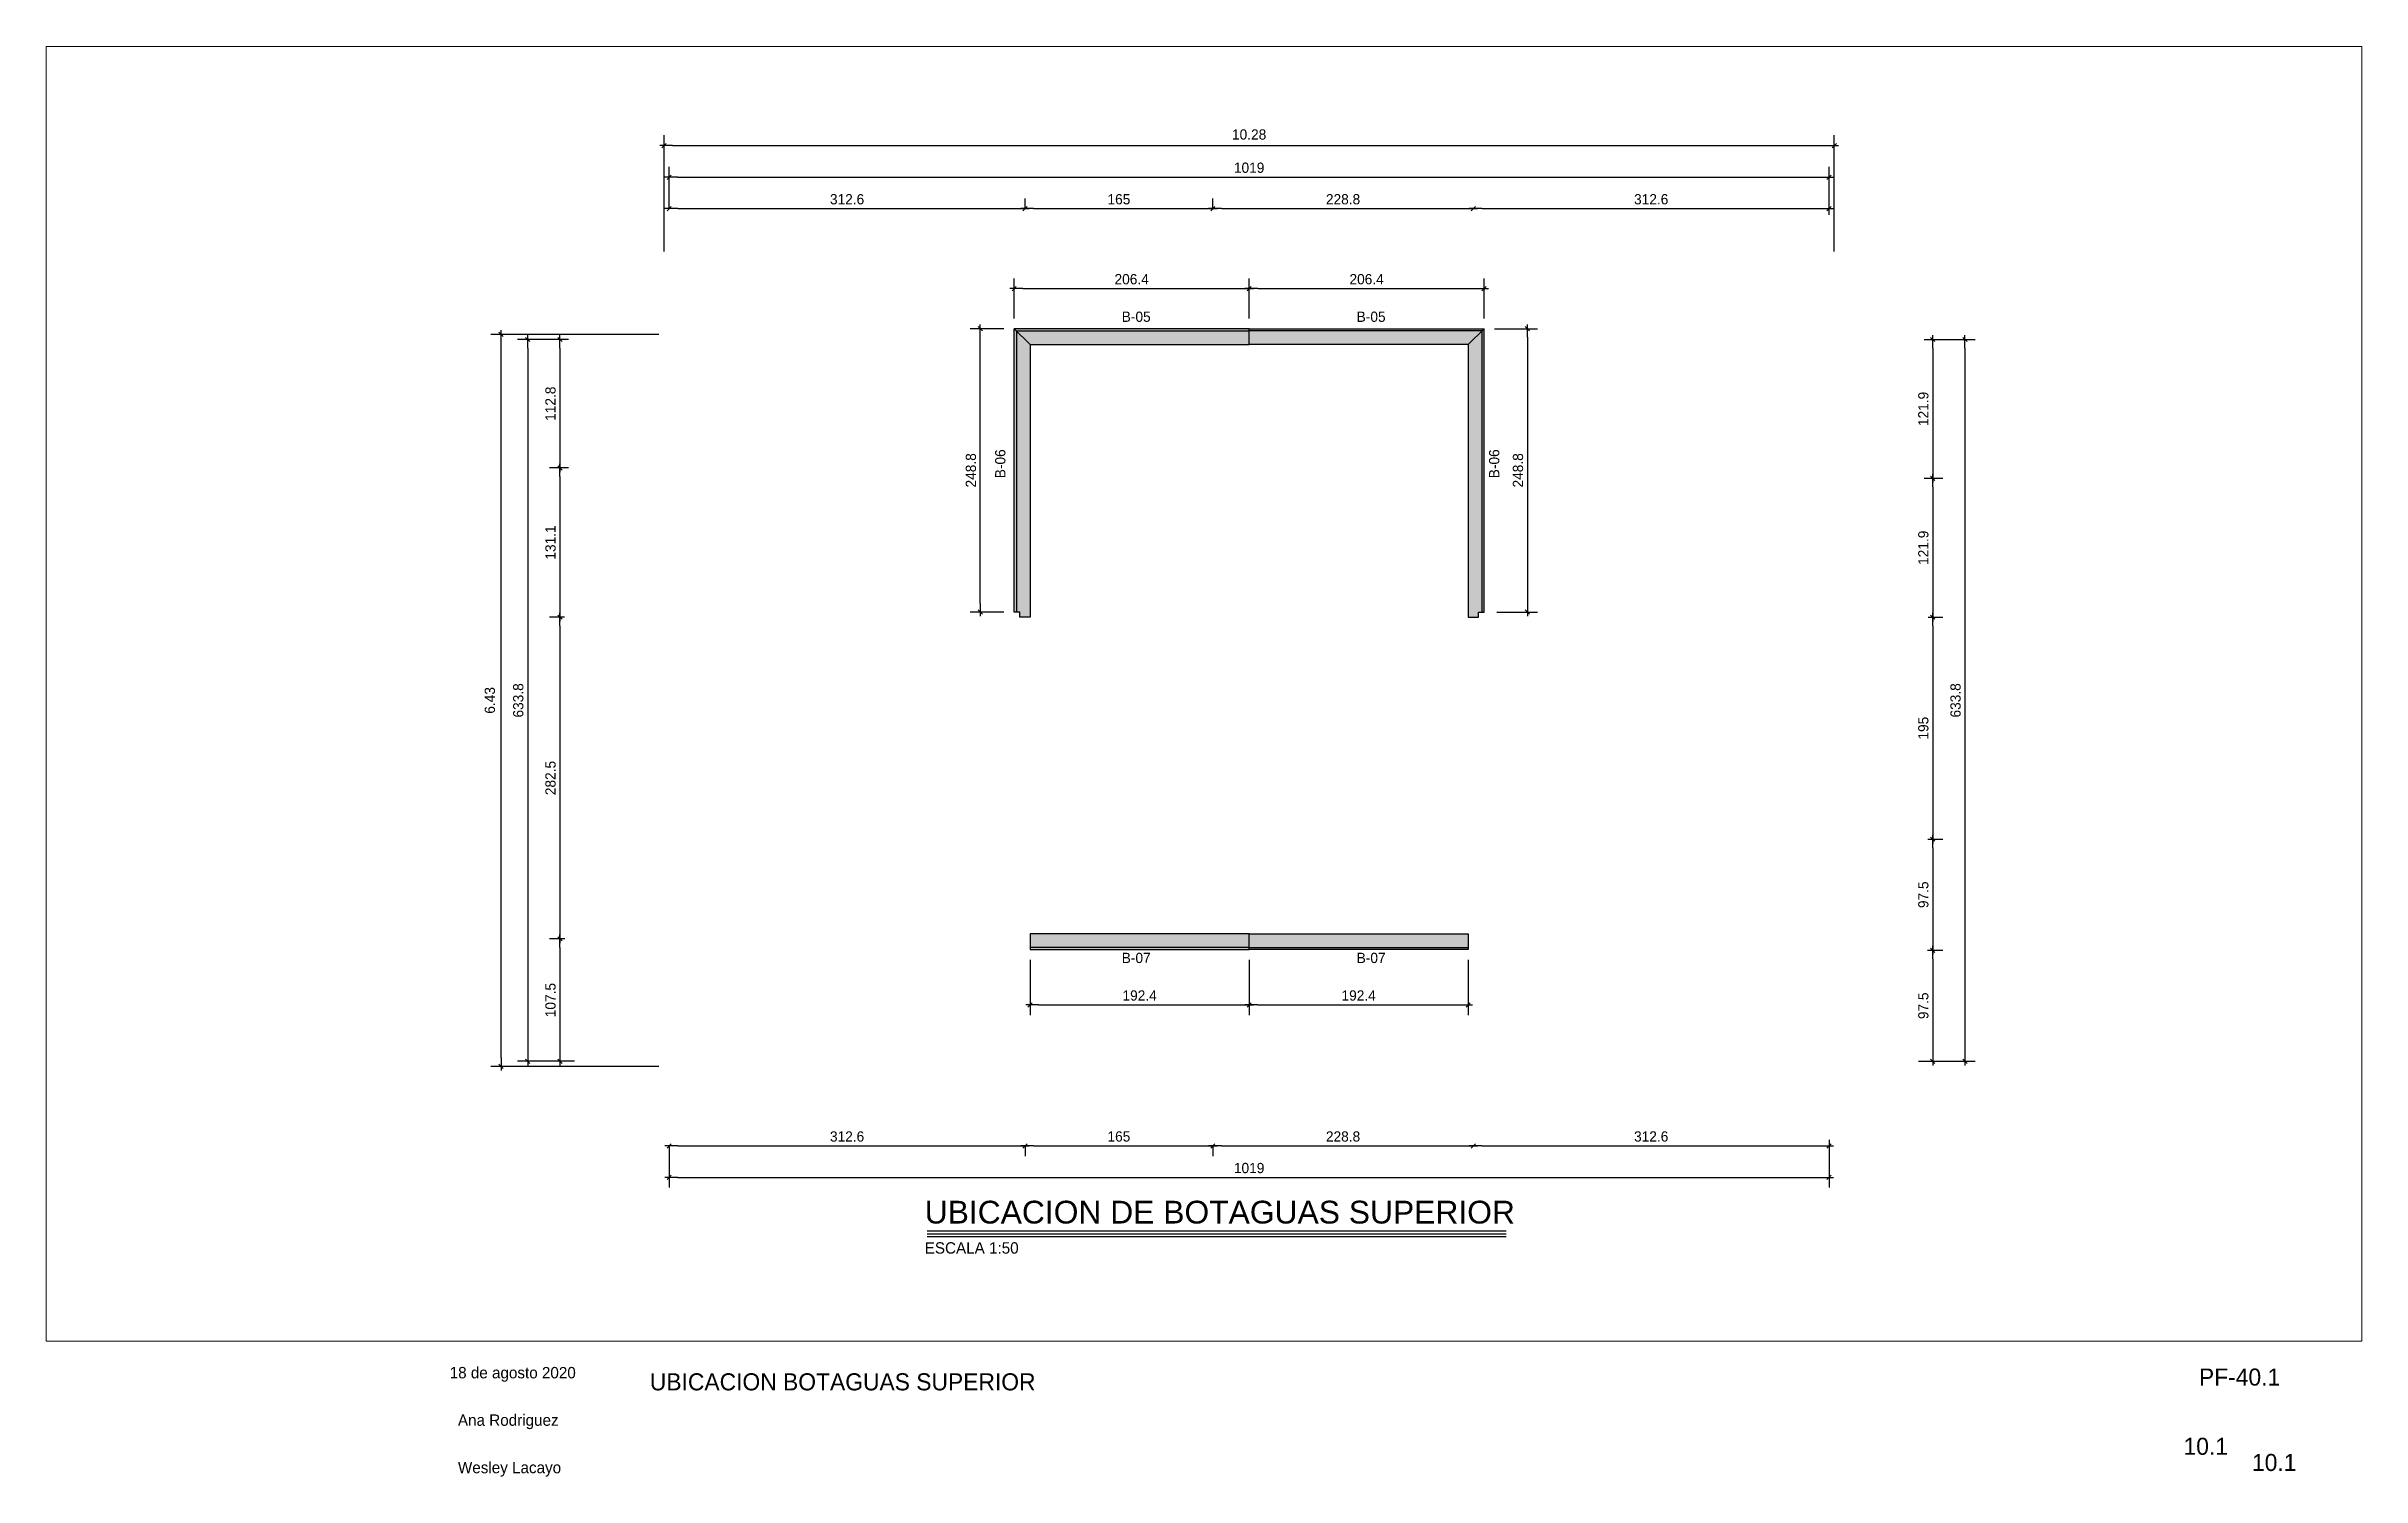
# Paper-space layout 'S-10.1' of a CAD drawing. Header units: millimetres. Extents: x 90.7 to 131.3, y 309.4 to 334.5.
# The model-space entities are those that its viewports show. They can reach past a viewport. Long polylines and large blocks are cut down to what shows.
import ezdxf
from ezdxf.enums import TextEntityAlignment as Align

# ---------------------------------------------------------------- set-up
doc = ezdxf.new("R2010")
doc.units = ezdxf.units.MM
doc.set_wipeout_variables(frame=1)
for name, color, linetype in [('0 @ 0.5', 7, 'Continuous'), ('BOTAGUAS', 3, 'Continuous'), ('TEXTO', 2, 'Continuous'), ('TEXTO @ 0.5', 2, 'Continuous'), ('TEXTOS TITULOS @ 0.5', 3, 'Continuous')]:
    doc.layers.add(name, color=color, linetype=linetype)
doc.styles.add('century gothic', font='GOTHIC.TTF')
doc.styles.add('NOTAS', font='GOTHIC.TTF')
doc.styles.add('SMCtitulos', font='sanss___.ttf')
doc.dimstyles.new('ANOTATIVE 100 SMCONSTRUCCIONES', dxfattribs={"dimscale": 0, "dimtxt": 0.18, "dimasz": 0.15, "dimexe": 0.18, "dimexo": 0.09, "dimgap": 0.1, "dimtad": 1, "dimzin": 0, "dimdsep": 46, "dimtxsty": 'century gothic', "dimblk1": 'FLECHA1', "dimblk2": 'FLECHA1', "dimsah": 1, "dimcen": 0.18, "dimdle": 0.075, "dimclrd": 1, "dimclre": 1, "dimclrt": 2, "dimaunit": 1, "dimadec": 0, "dimazin": 0, "dimtfac": 0.75, "dimtix": 1, "dimtmove": 2, "dimatfit": 3, "dimfxl": 0.09, "dimtvp": 1.5, "dimtfill": 1, "dimtolj": 1, "dimtzin": 0, "dimarcsym": 0})
doc.dimstyles.new('ANOTATIVE CM SMCONSTRUCCIONES', dxfattribs={"dimscale": 0, "dimtxt": 0.18, "dimasz": 0.15, "dimexe": 0.18, "dimexo": 0.18, "dimgap": 0.07, "dimtad": 1, "dimdec": 1, "dimlfac": 100, "dimdsep": 46, "dimtxsty": 'century gothic', "dimblk1": 'FLECHA1', "dimblk2": 'FLECHA1', "dimsah": 1, "dimcen": 0.18, "dimdle": 0.075, "dimclrd": 1, "dimclre": 1, "dimclrt": 2, "dimaunit": 1, "dimadec": 0, "dimazin": 2, "dimtfac": 0.75, "dimtdec": 1, "dimtix": 1, "dimtmove": 2, "dimatfit": 3, "dimfxl": 0.09, "dimtvp": 1.5, "dimtfill": 1, "dimtolj": 1, "dimtzin": 0, "dimarcsym": 0})

psp = doc.layouts.new('S-10.1')

# ---------------------------------------------------------------- texts
at = {"layer": 'TEXTO', "color": 2, "attachment_point": 1, "style": 'century gothic'}
for s, insert, char_height, width in [('18 de agosto 2020', (97.74, 311.32), 0.2, 3.7301), ('{\\H3.3333x;UBICACION BOTAGUAS SUPERIOR}', (101.257, 311.209), 0.09, 9.94155), ('PF-40.1', (128.474, 311.293), 0.3, 3.7301), ('Ana Rodriguez', (97.885, 310.487), 0.2, 3.7301), ('10.1', (128.203, 310.077), 0.3, 3.7301), ('Wesley Lacayo', (97.885, 309.654), 0.2, 3.7301), ('10.1', (129.406, 309.793), 0.3, 3.7301)]:
    psp.add_mtext(s, dxfattribs=dict(at, insert=insert, char_height=char_height, width=width))

msp = doc.modelspace()

# ---------------------------------------------------------------- blocks, each defined once
blk = doc.blocks.new('*U70')
at = {"color": 2}
blk.add_line((0, 0.052), (10.17, 0.052), dxfattribs=at)
at = {"color": 250}
blk.add_line((0, 0), (10.17, 0), dxfattribs=at)
at = {"color": 7}
blk.add_line((0, -0.047), (10.17, -0.047), dxfattribs=at)
at = {"color": 0, "linetype": 'ByBlock', "lineweight": -2, "style": 'NOTAS'}
for tag, p in [('1TITLE', (0.027, 1.014)), ('2TITLE', (-0.043, 0.181))]:
    blk.add_attdef(tag, p, '', height=0.3, dxfattribs=at)
blk.add_attdef('SCALE', text='', height=0.18, dxfattribs=at).set_placement((-0.043, -0.148), align=Align.TOP_LEFT)
blk = doc.blocks.new('FLECHA1')
at = {"color": 1}
blk.add_line((-1, 0), (0.5, 0), dxfattribs=at)
at = {"color": 4}
blk.add_line((-0.25, -0.25), (0.25, 0.25), dxfattribs=at)
blk = doc.blocks.new('*D47')
at = {"color": 1, "lineweight": -2, "transparency": 16777216}
for p, q in [((19471.116, 4523.33), (19471.116, 4523.415)), ((19474.242, 4523.33), (19474.242, 4523.415)), ((19471.191, 4523.325), (19474.167, 4523.325))]:
    blk.add_line(p, q, dxfattribs=at)
at = {"layer": 'Defpoints', "color": 0, "transparency": 16777216}
for p in [(19471.116, 4523.24), (19474.242, 4523.325), (19474.242, 4523.24)]:
    blk.add_point(p, dxfattribs=at)
at = {"color": 1, "lineweight": -2, "transparency": 16777216, "xscale": 0.075, "yscale": 0.075, "zscale": 0.075, "rotation": 180}
blk.add_blockref('FLECHA1', (19471.116, 4523.325), dxfattribs=at)
at = {"color": 1, "lineweight": -2, "transparency": 16777216, "xscale": 0.075, "yscale": 0.075, "zscale": 0.075}
blk.add_blockref('FLECHA1', (19474.242, 4523.325), dxfattribs=at)
at = {"color": 2, "transparency": 16777216, "insert": (19472.679, 4523.407), "char_height": 0.09, "attachment_point": 5, "style": 'century gothic', "bg_fill": 3, "box_fill_scale": 1.1, "bg_fill_color": 256, "bg_fill_true_color": 13158600, "bg_fill_transparency": 0}
blk.add_mtext('\\A1;312.6', dxfattribs=at)
blk = doc.blocks.new('*D48')
at = {"color": 1, "lineweight": -2, "transparency": 16777216}
for p, q in [((19474.242, 4523.33), (19474.242, 4523.415)), ((19475.892, 4523.32), (19475.892, 4523.415)), ((19474.317, 4523.325), (19475.817, 4523.325))]:
    blk.add_line(p, q, dxfattribs=at)
at = {"layer": 'Defpoints', "color": 0, "transparency": 16777216}
for p in [(19474.242, 4523.24), (19475.892, 4523.325), (19475.892, 4523.23)]:
    blk.add_point(p, dxfattribs=at)
at = {"color": 1, "lineweight": -2, "transparency": 16777216, "xscale": 0.075, "yscale": 0.075, "zscale": 0.075, "rotation": 180}
blk.add_blockref('FLECHA1', (19474.242, 4523.325), dxfattribs=at)
at = {"color": 1, "lineweight": -2, "transparency": 16777216, "xscale": 0.075, "yscale": 0.075, "zscale": 0.075}
blk.add_blockref('FLECHA1', (19475.892, 4523.325), dxfattribs=at)
at = {"color": 2, "transparency": 16777216, "insert": (19475.067, 4523.407), "char_height": 0.09, "attachment_point": 5, "style": 'century gothic', "bg_fill": 3, "box_fill_scale": 1.1, "bg_fill_color": 256, "bg_fill_true_color": 13158600, "bg_fill_transparency": 0}
blk.add_mtext('\\A1;165', dxfattribs=at)
blk = doc.blocks.new('*D49')
at = {"color": 1, "lineweight": -2, "transparency": 16777216}
for p, q in [((19475.892, 4523.32), (19475.892, 4523.415)), ((19475.967, 4523.325), (19478.105, 4523.325))]:
    blk.add_line(p, q, dxfattribs=at)
at = {"layer": 'Defpoints', "color": 0, "transparency": 16777216}
for p in [(19475.892, 4523.23), (19478.18, 4523.325), (19478.18, 4523.325)]:
    blk.add_point(p, dxfattribs=at)
at = {"color": 1, "lineweight": -2, "transparency": 16777216, "xscale": 0.075, "yscale": 0.075, "zscale": 0.075, "rotation": 180}
blk.add_blockref('FLECHA1', (19475.892, 4523.325), dxfattribs=at)
at = {"color": 1, "lineweight": -2, "transparency": 16777216, "xscale": 0.075, "yscale": 0.075, "zscale": 0.075}
blk.add_blockref('FLECHA1', (19478.18, 4523.325), dxfattribs=at)
at = {"color": 2, "transparency": 16777216, "insert": (19477.036, 4523.407), "char_height": 0.09, "attachment_point": 5, "style": 'century gothic', "bg_fill": 3, "box_fill_scale": 1.1, "bg_fill_color": 256, "bg_fill_true_color": 13158600, "bg_fill_transparency": 0}
blk.add_mtext('\\A1;228.8', dxfattribs=at)
blk = doc.blocks.new('*D50')
at = {"color": 1, "lineweight": -2, "transparency": 16777216}
for p, q in [((19481.306, 4523.302), (19481.306, 4523.415)), ((19478.255, 4523.325), (19481.231, 4523.325))]:
    blk.add_line(p, q, dxfattribs=at)
at = {"layer": 'Defpoints', "color": 0, "transparency": 16777216}
for p in [(19478.18, 4523.325), (19481.306, 4523.325), (19481.306, 4523.212)]:
    blk.add_point(p, dxfattribs=at)
at = {"color": 1, "lineweight": -2, "transparency": 16777216, "xscale": 0.075, "yscale": 0.075, "zscale": 0.075, "rotation": 180}
blk.add_blockref('FLECHA1', (19478.18, 4523.325), dxfattribs=at)
at = {"color": 1, "lineweight": -2, "transparency": 16777216, "xscale": 0.075, "yscale": 0.075, "zscale": 0.075}
blk.add_blockref('FLECHA1', (19481.306, 4523.325), dxfattribs=at)
at = {"color": 2, "transparency": 16777216, "insert": (19479.743, 4523.407), "char_height": 0.09, "attachment_point": 5, "style": 'century gothic', "bg_fill": 3, "box_fill_scale": 1.1, "bg_fill_color": 256, "bg_fill_true_color": 13158600, "bg_fill_transparency": 0}
blk.add_mtext('\\A1;312.6', dxfattribs=at)
blk = doc.blocks.new('*D51')
at = {"color": 1, "lineweight": -2, "transparency": 16777216}
for p, q in [((19471.116, 4523.33), (19471.116, 4523.691)), ((19481.306, 4523.27), (19481.306, 4523.691)), ((19471.191, 4523.601), (19481.231, 4523.601))]:
    blk.add_line(p, q, dxfattribs=at)
at = {"layer": 'Defpoints', "color": 0, "transparency": 16777216}
for p in [(19481.306, 4523.601), (19471.116, 4523.24), (19481.306, 4523.18)]:
    blk.add_point(p, dxfattribs=at)
at = {"color": 1, "lineweight": -2, "transparency": 16777216, "xscale": 0.075, "yscale": 0.075, "zscale": 0.075, "rotation": 180}
blk.add_blockref('FLECHA1', (19471.116, 4523.601), dxfattribs=at)
at = {"color": 1, "lineweight": -2, "transparency": 16777216, "xscale": 0.075, "yscale": 0.075, "zscale": 0.075}
blk.add_blockref('FLECHA1', (19481.306, 4523.601), dxfattribs=at)
at = {"color": 2, "transparency": 16777216, "insert": (19476.211, 4523.684), "char_height": 0.09, "attachment_point": 5, "style": 'century gothic', "bg_fill": 3, "box_fill_scale": 1.1, "bg_fill_color": 256, "bg_fill_true_color": 13158600, "bg_fill_transparency": 0}
blk.add_mtext('\\A1;1019', dxfattribs=at)
blk = doc.blocks.new('*D52')
at = {"color": 1, "lineweight": -2, "transparency": 16777216}
for p, q in [((19470.232, 4522.176), (19470.066, 4522.176)), ((19470.156, 4522.101), (19470.156, 4521.123)), ((19470.232, 4521.048), (19470.066, 4521.048))]:
    blk.add_line(p, q, dxfattribs=at)
at = {"layer": 'Defpoints', "color": 0, "transparency": 16777216}
for p in [(19470.322, 4522.176), (19470.156, 4521.048), (19470.322, 4521.048)]:
    blk.add_point(p, dxfattribs=at)
at = {"color": 1, "lineweight": -2, "transparency": 16777216, "xscale": 0.075, "yscale": 0.075, "zscale": 0.075}
for p, rotation in [((19470.156, 4522.176), 90), ((19470.156, 4521.048), 270)]:
    blk.add_blockref('FLECHA1', p, dxfattribs=dict(at, rotation=rotation))
at = {"color": 2, "transparency": 16777216, "insert": (19470.074, 4521.612), "char_height": 0.09, "attachment_point": 5, "rotation": 90, "style": 'century gothic', "bg_fill": 3, "box_fill_scale": 1.1, "bg_fill_color": 256, "bg_fill_true_color": 13158600, "bg_fill_transparency": 0}
blk.add_mtext('\\A1;112.8', dxfattribs=at)
blk = doc.blocks.new('*D53')
at = {"color": 1, "lineweight": -2, "transparency": 16777216}
for p, q in [((19470.232, 4521.048), (19470.066, 4521.048)), ((19470.156, 4520.973), (19470.156, 4519.813)), ((19470.197, 4519.738), (19470.066, 4519.738))]:
    blk.add_line(p, q, dxfattribs=at)
at = {"layer": 'Defpoints', "color": 0, "transparency": 16777216}
for p in [(19470.322, 4521.048), (19470.156, 4519.738), (19470.287, 4519.738)]:
    blk.add_point(p, dxfattribs=at)
at = {"color": 1, "lineweight": -2, "transparency": 16777216, "xscale": 0.075, "yscale": 0.075, "zscale": 0.075}
for p, rotation in [((19470.156, 4521.048), 90), ((19470.156, 4519.738), 270)]:
    blk.add_blockref('FLECHA1', p, dxfattribs=dict(at, rotation=rotation))
at = {"color": 2, "transparency": 16777216, "insert": (19470.074, 4520.393), "char_height": 0.09, "attachment_point": 5, "rotation": 90, "style": 'century gothic', "bg_fill": 3, "box_fill_scale": 1.1, "bg_fill_color": 256, "bg_fill_true_color": 13158600, "bg_fill_transparency": 0}
blk.add_mtext('\\A1;131.1', dxfattribs=at)
blk = doc.blocks.new('*D54')
at = {"color": 1, "lineweight": -2, "transparency": 16777216}
for p, q in [((19470.197, 4519.738), (19470.066, 4519.738)), ((19470.156, 4519.663), (19470.156, 4516.988)), ((19470.2, 4516.913), (19470.066, 4516.913))]:
    blk.add_line(p, q, dxfattribs=at)
at = {"layer": 'Defpoints', "color": 0, "transparency": 16777216}
for p in [(19470.287, 4519.738), (19470.156, 4516.913), (19470.29, 4516.913)]:
    blk.add_point(p, dxfattribs=at)
at = {"color": 1, "lineweight": -2, "transparency": 16777216, "xscale": 0.075, "yscale": 0.075, "zscale": 0.075}
for p, rotation in [((19470.156, 4519.738), 90), ((19470.156, 4516.913), 270)]:
    blk.add_blockref('FLECHA1', p, dxfattribs=dict(at, rotation=rotation))
at = {"color": 2, "transparency": 16777216, "insert": (19470.074, 4518.325), "char_height": 0.09, "attachment_point": 5, "rotation": 90, "style": 'century gothic', "bg_fill": 3, "box_fill_scale": 1.1, "bg_fill_color": 256, "bg_fill_true_color": 13158600, "bg_fill_transparency": 0}
blk.add_mtext('\\A1;282.5', dxfattribs=at)
blk = doc.blocks.new('*D55')
at = {"color": 1, "lineweight": -2, "transparency": 16777216}
for p, q in [((19470.2, 4516.913), (19470.066, 4516.913)), ((19470.156, 4516.838), (19470.156, 4515.913)), ((19470.283, 4515.838), (19470.066, 4515.838))]:
    blk.add_line(p, q, dxfattribs=at)
at = {"layer": 'Defpoints', "color": 0, "transparency": 16777216}
for p in [(19470.29, 4516.913), (19470.156, 4515.838), (19470.373, 4515.838)]:
    blk.add_point(p, dxfattribs=at)
at = {"color": 1, "lineweight": -2, "transparency": 16777216, "xscale": 0.075, "yscale": 0.075, "zscale": 0.075}
for p, rotation in [((19470.156, 4516.913), 90), ((19470.156, 4515.838), 270)]:
    blk.add_blockref('FLECHA1', p, dxfattribs=dict(at, rotation=rotation))
at = {"color": 2, "transparency": 16777216, "insert": (19470.074, 4516.375), "char_height": 0.09, "attachment_point": 5, "rotation": 90, "style": 'century gothic', "bg_fill": 3, "box_fill_scale": 1.1, "bg_fill_color": 256, "bg_fill_true_color": 13158600, "bg_fill_transparency": 0}
blk.add_mtext('\\A1;107.5', dxfattribs=at)
blk = doc.blocks.new('*D56')
at = {"color": 1, "lineweight": -2, "transparency": 16777216}
for p, q in [((19470.232, 4522.176), (19469.784, 4522.176)), ((19469.874, 4522.101), (19469.874, 4515.913)), ((19470.232, 4515.838), (19469.784, 4515.838))]:
    blk.add_line(p, q, dxfattribs=at)
at = {"layer": 'Defpoints', "color": 0, "transparency": 16777216}
for p in [(19470.322, 4522.176), (19469.874, 4515.838), (19470.322, 4515.838)]:
    blk.add_point(p, dxfattribs=at)
at = {"color": 1, "lineweight": -2, "transparency": 16777216, "xscale": 0.075, "yscale": 0.075, "zscale": 0.075}
for p, rotation in [((19469.874, 4522.176), 90), ((19469.874, 4515.838), 270)]:
    blk.add_blockref('FLECHA1', p, dxfattribs=dict(at, rotation=rotation))
at = {"color": 2, "transparency": 16777216, "insert": (19469.791, 4519.007), "char_height": 0.09, "attachment_point": 5, "rotation": 90, "style": 'century gothic', "bg_fill": 3, "box_fill_scale": 1.1, "bg_fill_color": 256, "bg_fill_true_color": 13158600, "bg_fill_transparency": 0}
blk.add_mtext('\\A1;633.8', dxfattribs=at)
blk = doc.blocks.new('*D57')
at = {"color": 1, "lineweight": -2, "transparency": 16777216}
for p, q in [((19471.116, 4515.089), (19471.116, 4515.005)), ((19471.191, 4515.095), (19474.167, 4515.095)), ((19474.242, 4515.089), (19474.242, 4515.005))]:
    blk.add_line(p, q, dxfattribs=at)
at = {"layer": 'Defpoints', "color": 0, "transparency": 16777216}
for p in [(19471.116, 4515.179), (19474.242, 4515.179), (19474.242, 4515.095)]:
    blk.add_point(p, dxfattribs=at)
at = {"color": 1, "lineweight": -2, "transparency": 16777216, "xscale": 0.075, "yscale": 0.075, "zscale": 0.075, "rotation": 180}
blk.add_blockref('FLECHA1', (19471.116, 4515.095), dxfattribs=at)
at = {"color": 1, "lineweight": -2, "transparency": 16777216, "xscale": 0.075, "yscale": 0.075, "zscale": 0.075}
blk.add_blockref('FLECHA1', (19474.242, 4515.095), dxfattribs=at)
at = {"color": 2, "transparency": 16777216, "insert": (19472.679, 4515.177), "char_height": 0.09, "attachment_point": 5, "style": 'century gothic', "bg_fill": 3, "box_fill_scale": 1.1, "bg_fill_color": 256, "bg_fill_true_color": 13158600, "bg_fill_transparency": 0}
blk.add_mtext('\\A1;312.6', dxfattribs=at)
blk = doc.blocks.new('*D58')
at = {"color": 1, "lineweight": -2, "transparency": 16777216}
for p, q in [((19474.242, 4515.089), (19474.242, 4515.005)), ((19474.317, 4515.095), (19475.817, 4515.095)), ((19475.892, 4515.099), (19475.892, 4515.005))]:
    blk.add_line(p, q, dxfattribs=at)
at = {"layer": 'Defpoints', "color": 0, "transparency": 16777216}
for p in [(19474.242, 4515.179), (19475.892, 4515.189), (19475.892, 4515.095)]:
    blk.add_point(p, dxfattribs=at)
at = {"color": 1, "lineweight": -2, "transparency": 16777216, "xscale": 0.075, "yscale": 0.075, "zscale": 0.075, "rotation": 180}
blk.add_blockref('FLECHA1', (19474.242, 4515.095), dxfattribs=at)
at = {"color": 1, "lineweight": -2, "transparency": 16777216, "xscale": 0.075, "yscale": 0.075, "zscale": 0.075}
blk.add_blockref('FLECHA1', (19475.892, 4515.095), dxfattribs=at)
at = {"color": 2, "transparency": 16777216, "insert": (19475.067, 4515.177), "char_height": 0.09, "attachment_point": 5, "style": 'century gothic', "bg_fill": 3, "box_fill_scale": 1.1, "bg_fill_color": 256, "bg_fill_true_color": 13158600, "bg_fill_transparency": 0}
blk.add_mtext('\\A1;165', dxfattribs=at)
blk = doc.blocks.new('*D59')
at = {"color": 1, "lineweight": -2, "transparency": 16777216}
for p, q in [((19475.892, 4515.099), (19475.892, 4515.005)), ((19475.967, 4515.095), (19478.105, 4515.095))]:
    blk.add_line(p, q, dxfattribs=at)
at = {"layer": 'Defpoints', "color": 0, "transparency": 16777216}
for p in [(19475.892, 4515.189), (19478.18, 4515.095), (19478.18, 4515.095)]:
    blk.add_point(p, dxfattribs=at)
at = {"color": 1, "lineweight": -2, "transparency": 16777216, "xscale": 0.075, "yscale": 0.075, "zscale": 0.075, "rotation": 180}
blk.add_blockref('FLECHA1', (19475.892, 4515.095), dxfattribs=at)
at = {"color": 1, "lineweight": -2, "transparency": 16777216, "xscale": 0.075, "yscale": 0.075, "zscale": 0.075}
blk.add_blockref('FLECHA1', (19478.18, 4515.095), dxfattribs=at)
at = {"color": 2, "transparency": 16777216, "insert": (19477.036, 4515.177), "char_height": 0.09, "attachment_point": 5, "style": 'century gothic', "bg_fill": 3, "box_fill_scale": 1.1, "bg_fill_color": 256, "bg_fill_true_color": 13158600, "bg_fill_transparency": 0}
blk.add_mtext('\\A1;228.8', dxfattribs=at)
blk = doc.blocks.new('*D60')
at = {"color": 1, "lineweight": -2, "transparency": 16777216}
for p, q in [((19478.255, 4515.095), (19481.231, 4515.095)), ((19481.306, 4515.117), (19481.306, 4515.005))]:
    blk.add_line(p, q, dxfattribs=at)
at = {"layer": 'Defpoints', "color": 0, "transparency": 16777216}
for p in [(19478.18, 4515.095), (19481.306, 4515.207), (19481.306, 4515.095)]:
    blk.add_point(p, dxfattribs=at)
at = {"color": 1, "lineweight": -2, "transparency": 16777216, "xscale": 0.075, "yscale": 0.075, "zscale": 0.075, "rotation": 180}
blk.add_blockref('FLECHA1', (19478.18, 4515.095), dxfattribs=at)
at = {"color": 1, "lineweight": -2, "transparency": 16777216, "xscale": 0.075, "yscale": 0.075, "zscale": 0.075}
blk.add_blockref('FLECHA1', (19481.306, 4515.095), dxfattribs=at)
at = {"color": 2, "transparency": 16777216, "insert": (19479.743, 4515.177), "char_height": 0.09, "attachment_point": 5, "style": 'century gothic', "bg_fill": 3, "box_fill_scale": 1.1, "bg_fill_color": 256, "bg_fill_true_color": 13158600, "bg_fill_transparency": 0}
blk.add_mtext('\\A1;312.6', dxfattribs=at)
blk = doc.blocks.new('*D61')
at = {"color": 1, "lineweight": -2, "transparency": 16777216}
for p, q in [((19471.116, 4515.089), (19471.116, 4514.728)), ((19481.306, 4515.149), (19481.306, 4514.728)), ((19471.191, 4514.818), (19481.231, 4514.818))]:
    blk.add_line(p, q, dxfattribs=at)
at = {"layer": 'Defpoints', "color": 0, "transparency": 16777216}
for p in [(19471.116, 4515.179), (19481.306, 4515.239), (19481.306, 4514.818)]:
    blk.add_point(p, dxfattribs=at)
at = {"color": 1, "lineweight": -2, "transparency": 16777216, "xscale": 0.075, "yscale": 0.075, "zscale": 0.075, "rotation": 180}
blk.add_blockref('FLECHA1', (19471.116, 4514.818), dxfattribs=at)
at = {"color": 1, "lineweight": -2, "transparency": 16777216, "xscale": 0.075, "yscale": 0.075, "zscale": 0.075}
blk.add_blockref('FLECHA1', (19481.306, 4514.818), dxfattribs=at)
at = {"color": 2, "transparency": 16777216, "insert": (19476.211, 4514.9), "char_height": 0.09, "attachment_point": 5, "style": 'century gothic', "bg_fill": 3, "box_fill_scale": 1.1, "bg_fill_color": 256, "bg_fill_true_color": 13158600, "bg_fill_transparency": 0}
blk.add_mtext('\\A1;1019', dxfattribs=at)
blk = doc.blocks.new('*D62')
at = {"color": 1, "lineweight": -2, "transparency": 16777216}
for p, q in [((19482.14, 4522.176), (19482.306, 4522.176)), ((19482.216, 4522.101), (19482.216, 4521.032)), ((19482.14, 4520.957), (19482.306, 4520.957))]:
    blk.add_line(p, q, dxfattribs=at)
at = {"layer": 'Defpoints', "color": 0, "transparency": 16777216}
for p in [(19482.05, 4522.176), (19482.05, 4520.957), (19482.216, 4520.957)]:
    blk.add_point(p, dxfattribs=at)
at = {"color": 1, "lineweight": -2, "transparency": 16777216, "xscale": 0.075, "yscale": 0.075, "zscale": 0.075}
for p, rotation in [((19482.216, 4522.176), 90), ((19482.216, 4520.957), 270)]:
    blk.add_blockref('FLECHA1', p, dxfattribs=dict(at, rotation=rotation))
at = {"color": 2, "transparency": 16777216, "insert": (19482.134, 4521.566), "char_height": 0.09, "attachment_point": 5, "rotation": 90, "style": 'century gothic', "bg_fill": 3, "box_fill_scale": 1.1, "bg_fill_color": 256, "bg_fill_true_color": 13158600, "bg_fill_transparency": 0}
blk.add_mtext('\\A1;121.9', dxfattribs=at)
blk = doc.blocks.new('*D63')
at = {"color": 1, "lineweight": -2, "transparency": 16777216}
for p, q in [((19482.14, 4520.957), (19482.306, 4520.957)), ((19482.216, 4520.882), (19482.216, 4519.813)), ((19482.175, 4519.738), (19482.306, 4519.738))]:
    blk.add_line(p, q, dxfattribs=at)
at = {"layer": 'Defpoints', "color": 0, "transparency": 16777216}
for p in [(19482.05, 4520.957), (19482.085, 4519.738), (19482.216, 4519.738)]:
    blk.add_point(p, dxfattribs=at)
at = {"color": 1, "lineweight": -2, "transparency": 16777216, "xscale": 0.075, "yscale": 0.075, "zscale": 0.075}
for p, rotation in [((19482.216, 4520.957), 90), ((19482.216, 4519.738), 270)]:
    blk.add_blockref('FLECHA1', p, dxfattribs=dict(at, rotation=rotation))
at = {"color": 2, "transparency": 16777216, "insert": (19482.134, 4520.347), "char_height": 0.09, "attachment_point": 5, "rotation": 90, "style": 'century gothic', "bg_fill": 3, "box_fill_scale": 1.1, "bg_fill_color": 256, "bg_fill_true_color": 13158600, "bg_fill_transparency": 0}
blk.add_mtext('\\A1;121.9', dxfattribs=at)
blk = doc.blocks.new('*D64')
at = {"color": 1, "lineweight": -2, "transparency": 16777216}
for p, q in [((19482.175, 4519.738), (19482.306, 4519.738)), ((19482.216, 4519.663), (19482.216, 4517.863)), ((19482.172, 4517.788), (19482.306, 4517.788))]:
    blk.add_line(p, q, dxfattribs=at)
at = {"layer": 'Defpoints', "color": 0, "transparency": 16777216}
for p in [(19482.085, 4519.738), (19482.082, 4517.788), (19482.216, 4517.788)]:
    blk.add_point(p, dxfattribs=at)
at = {"color": 1, "lineweight": -2, "transparency": 16777216, "xscale": 0.075, "yscale": 0.075, "zscale": 0.075}
for p, rotation in [((19482.216, 4519.738), 90), ((19482.216, 4517.788), 270)]:
    blk.add_blockref('FLECHA1', p, dxfattribs=dict(at, rotation=rotation))
at = {"color": 2, "transparency": 16777216, "insert": (19482.134, 4518.763), "char_height": 0.09, "attachment_point": 5, "rotation": 90, "style": 'century gothic', "bg_fill": 3, "box_fill_scale": 1.1, "bg_fill_color": 256, "bg_fill_true_color": 13158600, "bg_fill_transparency": 0}
blk.add_mtext('\\A1;195', dxfattribs=at)
blk = doc.blocks.new('*D65')
at = {"color": 1, "lineweight": -2, "transparency": 16777216}
for p, q in [((19482.172, 4517.788), (19482.306, 4517.788)), ((19482.216, 4517.713), (19482.216, 4516.888)), ((19482.171, 4516.813), (19482.306, 4516.813))]:
    blk.add_line(p, q, dxfattribs=at)
at = {"layer": 'Defpoints', "color": 0, "transparency": 16777216}
for p in [(19482.082, 4517.788), (19482.081, 4516.813), (19482.216, 4516.813)]:
    blk.add_point(p, dxfattribs=at)
at = {"color": 1, "lineweight": -2, "transparency": 16777216, "xscale": 0.075, "yscale": 0.075, "zscale": 0.075}
for p, rotation in [((19482.216, 4517.788), 90), ((19482.216, 4516.813), 270)]:
    blk.add_blockref('FLECHA1', p, dxfattribs=dict(at, rotation=rotation))
at = {"color": 2, "transparency": 16777216, "insert": (19482.134, 4517.3), "char_height": 0.09, "attachment_point": 5, "rotation": 90, "style": 'century gothic', "bg_fill": 3, "box_fill_scale": 1.1, "bg_fill_color": 256, "bg_fill_true_color": 13158600, "bg_fill_transparency": 0}
blk.add_mtext('\\A1;97.5', dxfattribs=at)
blk = doc.blocks.new('*D66')
at = {"color": 1, "lineweight": -2, "transparency": 16777216}
for p, q in [((19482.171, 4516.813), (19482.306, 4516.813)), ((19482.216, 4516.738), (19482.216, 4515.913)), ((19482.09, 4515.838), (19482.306, 4515.838))]:
    blk.add_line(p, q, dxfattribs=at)
at = {"layer": 'Defpoints', "color": 0, "transparency": 16777216}
for p in [(19482.081, 4516.813), (19482, 4515.838), (19482.216, 4515.838)]:
    blk.add_point(p, dxfattribs=at)
at = {"color": 1, "lineweight": -2, "transparency": 16777216, "xscale": 0.075, "yscale": 0.075, "zscale": 0.075}
for p, rotation in [((19482.216, 4516.813), 90), ((19482.216, 4515.838), 270)]:
    blk.add_blockref('FLECHA1', p, dxfattribs=dict(at, rotation=rotation))
at = {"color": 2, "transparency": 16777216, "insert": (19482.134, 4516.325), "char_height": 0.09, "attachment_point": 5, "rotation": 90, "style": 'century gothic', "bg_fill": 3, "box_fill_scale": 1.1, "bg_fill_color": 256, "bg_fill_true_color": 13158600, "bg_fill_transparency": 0}
blk.add_mtext('\\A1;97.5', dxfattribs=at)
blk = doc.blocks.new('*D67')
at = {"color": 1, "lineweight": -2, "transparency": 16777216}
for p, q in [((19482.14, 4522.176), (19482.589, 4522.176)), ((19482.499, 4522.101), (19482.499, 4515.913)), ((19482.14, 4515.838), (19482.589, 4515.838))]:
    blk.add_line(p, q, dxfattribs=at)
at = {"layer": 'Defpoints', "color": 0, "transparency": 16777216}
for p in [(19482.05, 4522.176), (19482.05, 4515.838), (19482.499, 4515.838)]:
    blk.add_point(p, dxfattribs=at)
at = {"color": 1, "lineweight": -2, "transparency": 16777216, "xscale": 0.075, "yscale": 0.075, "zscale": 0.075}
for p, rotation in [((19482.499, 4522.176), 90), ((19482.499, 4515.838), 270)]:
    blk.add_blockref('FLECHA1', p, dxfattribs=dict(at, rotation=rotation))
at = {"color": 2, "transparency": 16777216, "insert": (19482.417, 4519.007), "char_height": 0.09, "attachment_point": 5, "rotation": 90, "style": 'century gothic', "bg_fill": 3, "box_fill_scale": 1.1, "bg_fill_color": 256, "bg_fill_true_color": 13158600, "bg_fill_transparency": 0}
blk.add_mtext('\\A1;633.8', dxfattribs=at)
blk = doc.blocks.new('*D45')
at = {"color": 1, "lineweight": -2, "transparency": 16777216}
for p, q in [((19471.026, 4522.221), (19469.549, 4522.221)), ((19469.639, 4515.868), (19469.639, 4522.146)), ((19471.026, 4515.793), (19469.549, 4515.793))]:
    blk.add_line(p, q, dxfattribs=at)
at = {"layer": 'Defpoints', "color": 0, "transparency": 16777216}
for p in [(19469.639, 4522.221), (19471.071, 4522.221), (19471.071, 4515.793)]:
    blk.add_point(p, dxfattribs=at)
at = {"color": 1, "lineweight": -2, "transparency": 16777216, "xscale": 0.075, "yscale": 0.075, "zscale": 0.075}
for p, rotation in [((19469.639, 4522.221), 90), ((19469.639, 4515.793), 270)]:
    blk.add_blockref('FLECHA1', p, dxfattribs=dict(at, rotation=rotation))
at = {"color": 2, "transparency": 16777216, "insert": (19469.541, 4519.007), "char_height": 0.09, "attachment_point": 5, "rotation": 90, "style": 'century gothic', "bg_fill": 3, "box_fill_scale": 1.1, "bg_fill_color": 256, "bg_fill_true_color": 13158600, "bg_fill_transparency": 0}
blk.add_mtext('\\A1;6.43', dxfattribs=at)
blk = doc.blocks.new('*D46')
at = {"color": 1, "lineweight": -2, "transparency": 16777216}
for p, q in [((19471.071, 4522.95), (19471.071, 4523.969)), ((19471.146, 4523.879), (19481.276, 4523.879)), ((19481.351, 4522.95), (19481.351, 4523.969))]:
    blk.add_line(p, q, dxfattribs=at)
at = {"layer": 'Defpoints', "color": 0, "transparency": 16777216}
for p in [(19481.351, 4523.879), (19471.071, 4522.905), (19481.351, 4522.905)]:
    blk.add_point(p, dxfattribs=at)
at = {"color": 1, "lineweight": -2, "transparency": 16777216, "xscale": 0.075, "yscale": 0.075, "zscale": 0.075, "rotation": 180}
blk.add_blockref('FLECHA1', (19471.071, 4523.879), dxfattribs=at)
at = {"color": 1, "lineweight": -2, "transparency": 16777216, "xscale": 0.075, "yscale": 0.075, "zscale": 0.075}
blk.add_blockref('FLECHA1', (19481.351, 4523.879), dxfattribs=at)
at = {"color": 2, "transparency": 16777216, "insert": (19476.211, 4523.976), "char_height": 0.09, "attachment_point": 5, "style": 'century gothic', "bg_fill": 3, "box_fill_scale": 1.1, "bg_fill_color": 256, "bg_fill_true_color": 13158600, "bg_fill_transparency": 0}
blk.add_mtext('\\A1;10.28', dxfattribs=at)
blk = doc.blocks.new('B06')
blk.add_wipeout([(19478.275, 4522.271), (19478.135, 4522.131), (19476.211, 4522.131), (19476.211, 4522.271)]).dxf.layer = 'BOTAGUAS'
at = {"layer": 'BOTAGUAS'}
h = blk.add_hatch(dxfattribs=at)
h.set_pattern_fill('MADERA_03', color=250, scale=0.2, pattern_type=2)
h.set_pattern_definition([(0, (27.61118, 0.44035), (0, 0.2), [0.04, -0.16]), (8.9726, (27.613184, 0.332352), (1.200000005876, 0.199999525118), [0.0384708, -3.8086058]), (5.7105, (27.611184, 0.344352), (1.800000034755, 0.19999710144), [0.0401996, -1.9697752]), (344.5779, (27.6111844, 0.4043515), (2.1999999038893, -0.5999974677634), [0.0601664, -5.9564754]), (353.6599, (27.615184, 0.470352), (0.200000063208, 4.086e-07), [0.0362216, -1.7748552]), (345.0686, (27.621184, 0.356352), (0.799999998317, -0.199999673879), [0.0310484, -3.0737864]), (348.6901, (27.551184, 0.47235), (0.2000000583, 7.413e-08), [0.0815844, -0.9382194]), (5.7105, (27.613184, 0.314352), (1.800000034755, 0.19999710144), [0.0200998, -1.989875]), (0, (27.61118, 0.39835), (0, 0.2), [0.02, -0.18]), (0, (27.57118, 0.42235), (0, 0.2), [0.06, -0.14]), (11.3099, (27.611184, 0.45235), (0.79999995433, 0.19999948721), [0.020396, -0.9994078]), (2.7263, (27.591184, 0.3783515), (4.0000000589947, 0.1999992035454), [0.0420476, -4.1627116]), (352.4054, (27.601184, 0.372352), (1.599999971597, -0.19999873671), [0.0302654, -2.9962834]), (0, (27.59118, 0.29635), (0, 0.2), [0.04, -0.16]), (358.8309, (27.5711844, 0.2863515), (0.2000000366479, 1.5360345e-07), [0.0980204, -9.70402]), (0, (27.57118, 0.43635), (0, 0.2), [0.02, -0.18]), (0, (27.59118, 0.45235), (0, 0.2), [0.02, -0.18]), (0, (27.50118, 0.47035), (0, 0.2), [0.03, -0.17]), (350.5377, (27.555184, 0.48035), (0.200000015444, 7.752e-08), [0.0608276, -1.1557248]), (0, (27.49118, 0.48035), (0, 0.2), [0.04, -0.16]), (0, (27.46918, 0.30035), (0, 0.2), [0.022, -0.178]), (0, (27.57118, 0.31035), (0, 0.2), [0.02, -0.18]), (0, (27.46918, 0.31635), (0, 0.2), [0.042, -0.158]), (5.4403, (27.571184, 0.3283515), (1.9999999402303, 0.199998956714), [0.04219, -4.1768144]), (0, (27.57318, 0.34435), (0, 0.2), [0.038, -0.162]), (0, (27.46918, 0.34835), (0, 0.2), [0.022, -0.178]), (358.8309, (27.4931844, 0.3803515), (0.2000000366479, 1.5360345e-07), [0.0980204, -9.70402]), (0, (27.51118, 0.39835), (0, 0.2), [0.02, -0.18]), (0, (27.49118, 0.40435), (0, 0.2), [0.02, -0.18]), (0, (27.57118, 0.40435), (0, 0.2), [0.04, -0.16]), (0, (27.53118, 0.40835), (0, 0.2), [0.02, -0.18]), (0, (27.49118, 0.43235), (0, 0.2), [0.04, -0.16]), (19.6538, (27.545184, 0.348352), (2.200000050424, 0.79999891494), [0.0297322, -2.9434812]), (11.3099, (27.511184, 0.40435), (0.79999995433, 0.19999948721), [0.020396, -0.9994078]), (11.3099, (27.591184, 0.39435), (0.79999995433, 0.19999948721), [0.020396, -0.9994078]), (5.7105, (27.531184, 0.470352), (1.800000034755, 0.19999710144), [0.0200998, -1.989875]), (349.6952, (27.469184, 0.484352), (1.199999995396, -0.19999893933), [0.0223606, -2.213707]), (348.6901, (27.491184, 0.30035), (0.2000000583, 7.413e-08), [0.020396, -0.9994078]), (90, (27.51118, 0.29635), (-0.2, 1e-17), [0, -0.2]), (346.6076, (27.469184, 0.4083515), (3.400000044994, -0.7999939065965), [0.043174, -4.2742308]), (11.3099, (27.591184, 0.43635), (0.79999995433, 0.19999948721), [0.020396, -0.9994078]), (10.3048, (27.591184, 0.310352), (0.999999957606, 0.199999208868), [0.0223606, -2.213707]), (348.6901, (27.531184, 0.39835), (0.2000000583, 7.413e-08), [0.020396, -0.9994078]), (348.6901, (27.551184, 0.40835), (0.2000000583, 7.413e-08), [0.020396, -0.9994078]), (341.5651, (27.469184, 0.38835), (0.19999995825, 2.3367e-07), [0.0252982, -0.6071572]), (345.9638, (27.491184, 0.45635), (0.19999992115, 2.4875e-07), [0.0824622, -0.7421588]), (343.3008, (27.531184, 0.470352), (1.399999991533, -0.39999874641), [0.0626418, -2.025419]), (0, (27.53118, 0.48035), (0, 0.2), [0.024, -0.176]), (345.9638, (27.511184, 0.31635), (0.19999992115, 2.4875e-07), [0.0824622, -0.7421588]), (345.9638, (27.491184, 0.33035), (0.19999992115, 2.4875e-07), [0.0824622, -0.7421588]), (345.9638, (27.491184, 0.34835), (0.19999992115, 2.4875e-07), [0.0824622, -0.7421588]), (349.6952, (27.469184, 0.436352), (1.199999995396, -0.19999893933), [0.0223606, -2.213707]), (345.9638, (27.531184, 0.43235), (0.19999992115, 2.4875e-07), [0.041231, -0.78339]), (349.6952, (27.469184, 0.372352), (1.199999995396, -0.19999893933), [0.0223606, -2.213707]), (357.6141, (27.573184, 0.3583515), (0.199999989185, 2.452822e-07), [0.0480416, -4.756123]), (349.6952, (27.551184, 0.394352), (1.199999995396, -0.19999893933), [0.0223606, -2.213707]), (12.5288, (27.573184, 0.390352), (0.800000095695, 0.199999860747), [0.018439, -1.8254698]), (349.5626, (27.4691844, 0.3623515), (2.199999936494, -0.3999970687047), [0.0772788, -7.650591]), (351.8699, (27.545184, 0.348352), (0.199999892184, -4.835e-08), [0.0282842, -1.3859292]), (4.7636, (27.491184, 0.368352), (2.199999989955, 0.199998289923), [0.0481664, -2.3601524]), (0, (27.53918, 0.37235), (0, 0.2), [0.062, -0.138]), (344.7449, (27.469184, 0.462352), (0.799999942428, -0.199999664289), [0.0228036, -2.2575472]), (350.5377, (27.511184, 0.29635), (0.200000015444, 7.752e-08), [0.0608276, -1.1557248]), (340.0169, (27.469184, 0.338352), (0.599999976081, -0.19999986488), [0.0234094, -2.3175304]), (0, (27.63118, 0.45635), (0, 0.2), [0.01, -0.19]), (0, (27.63118, 0.36835), (0, 0.2), [0.02, -0.18]), (11.3099, (27.631184, 0.29635), (0.79999995433, 0.19999948721), [0.020396, -0.9994078]), (0, (27.63318, 0.31635), (0, 0.2), [0.036, -0.164]), (343.3008, (27.631184, 0.422352), (1.399999991533, -0.39999874641), [0.0208806, -2.0671802]), (348.0207, (27.6331844, 0.3803515), (3.7999999222511, -0.8002195416064), [0.0368014, -6.7101288]), (90, (27.63118, 0.29635), (-0.2, 1e-17), [0, -0.2]), (0, (27.65118, 0.30035), (0, 0.2), [0.018, -0.182]), (0, (27.65118, 0.33835), (0, 0.2), [0.018, -0.182]), (0, (27.65118, 0.34835), (0, 0.2), [0.018, -0.182]), (336.0376, (27.651184, 0.416352), (1.400000005486, -0.599997330343), [0.0196978, -1.9500724]), (348.5163, (27.6511844, 0.4403515), (0.99999999677376, -0.2000310941214), [0.0183676, -13.043105]), (341.5651, (27.651184, 0.36835), (0.19999995825, 2.3367e-07), [0.0189736, -0.6134816]), (347.4712, (27.651184, 0.466352), (1.000000064082, -0.19999992061), [0.018439, -1.8254698])])
h.paths.add_polyline_path([(19478.275, 4522.271), (19478.135, 4522.131), (19476.211, 4522.131), (19476.211, 4522.271)])
blk.add_line((19478.255, 4522.251), (19476.211, 4522.251), dxfattribs=at)
blk.add_lwpolyline([(19478.275, 4522.271), (19478.135, 4522.131), (19476.211, 4522.131), (19476.211, 4522.271)], close=True, dxfattribs=at)
blk = doc.blocks.new('B07')
blk.add_wipeout([(19478.225, 4519.783), (19478.275, 4519.783), (19478.275, 4522.271), (19478.135, 4522.131), (19478.135, 4519.738), (19478.225, 4519.738)]).dxf.layer = 'BOTAGUAS'
at = {"layer": 'BOTAGUAS'}
h = blk.add_hatch(dxfattribs=at)
h.set_pattern_fill('MADERA_03', color=250, scale=0.2, angle=90, pattern_type=2)
h.set_pattern_definition([(90, (-0.156, 0.142), (-0.2, 1e-17), [0.04, -0.16]), (98.9726, (-0.048, 0.144), (-0.199999525118, 1.200000005876), [0.0384708, -3.8086058]), (95.7105, (-0.06, 0.142), (-0.19999710144, 1.800000034755), [0.0401996, -1.9697752]), (74.5779, (-0.12, 0.142), (0.5999974677634, 2.1999999038893), [0.0601664, -5.9564754]), (83.6599, (-0.186, 0.146), (-4.086e-07, 0.200000063208), [0.0362216, -1.7748552]), (75.0686, (-0.072, 0.152), (0.199999673879, 0.799999998317), [0.0310484, -3.0737864]), (78.6901, (-0.188, 0.082), (-7.413e-08, 0.2000000583), [0.0815844, -0.9382194]), (95.7105, (-0.03, 0.144), (-0.19999710144, 1.800000034755), [0.0200998, -1.989875]), (90, (-0.114, 0.142), (-0.2, 1e-17), [0.02, -0.18]), (90, (-0.138, 0.102), (-0.2, 1e-17), [0.06, -0.14]), (101.3099, (-0.168, 0.142), (-0.19999948721, 0.79999995433), [0.020396, -0.9994078]), (92.7263, (-0.094, 0.122), (-0.1999992035454, 4.0000000589947), [0.0420476, -4.1627116]), (82.4054, (-0.088, 0.132), (0.19999873671, 1.599999971597), [0.0302654, -2.9962834]), (90, (-0.012, 0.122), (-0.2, 1e-17), [0.04, -0.16]), (88.8309, (-0.002, 0.102), (-1.5360345e-07, 0.2000000366479), [0.0980204, -9.70402]), (90, (-0.152, 0.102), (-0.2, 1e-17), [0.02, -0.18]), (90, (-0.168, 0.122), (-0.2, 1e-17), [0.02, -0.18]), (90, (-0.186, 0.032), (-0.2, 1e-17), [0.03, -0.17]), (80.5377, (-0.196, 0.086), (-7.752e-08, 0.200000015444), [0.0608276, -1.1557248]), (90, (-0.196, 0.022), (-0.2, 1e-17), [0.04, -0.16]), (90, (-0.016, 1e-18), (-0.2, 1e-17), [0.022, -0.178]), (90, (-0.026, 0.102), (-0.2, 1e-17), [0.02, -0.18]), (90, (-0.032, 2e-18), (-0.2, 1e-17), [0.042, -0.158]), (95.4403, (-0.044, 0.102), (-0.199998956714, 1.9999999402303), [0.04219, -4.1768144]), (90, (-0.06, 0.104), (-0.2, 1e-17), [0.038, -0.162]), (90, (-0.064, 4e-18), (-0.2, 1e-17), [0.022, -0.178]), (88.8309, (-0.096, 0.024), (-1.5360345e-07, 0.2000000366479), [0.0980204, -9.70402]), (90, (-0.114, 0.042), (-0.2, 1e-17), [0.02, -0.18]), (90, (-0.12, 0.022), (-0.2, 1e-17), [0.02, -0.18]), (90, (-0.12, 0.102), (-0.2, 1e-17), [0.04, -0.16]), (90, (-0.124, 0.062), (-0.2, 1e-17), [0.02, -0.18]), (90, (-0.148, 0.022), (-0.2, 1e-17), [0.04, -0.16]), (109.6538, (-0.064, 0.076), (-0.79999891494, 2.200000050424), [0.0297322, -2.9434812]), (101.3099, (-0.12, 0.042), (-0.19999948721, 0.79999995433), [0.020396, -0.9994078]), (101.3099, (-0.11, 0.122), (-0.19999948721, 0.79999995433), [0.020396, -0.9994078]), (95.7105, (-0.186, 0.062), (-0.19999710144, 1.800000034755), [0.0200998, -1.989875]), (79.6952, (-0.2, 1e-17), (0.19999893933, 1.199999995396), [0.0223606, -2.213707]), (78.6901, (-0.016, 0.022), (-7.413e-08, 0.2000000583), [0.020396, -0.9994078]), (180, (-0.012, 0.042), (-2e-17, -0.2), [0, -0.2]), (76.6076, (-0.124, 8e-18), (0.7999939065965, 3.400000044994), [0.043174, -4.2742308]), (101.3099, (-0.152, 0.122), (-0.19999948721, 0.79999995433), [0.020396, -0.9994078]), (100.3048, (-0.026, 0.122), (-0.199999208868, 0.999999957606), [0.0223606, -2.213707]), (78.6901, (-0.114, 0.062), (-7.413e-08, 0.2000000583), [0.020396, -0.9994078]), (78.6901, (-0.124, 0.082), (-7.413e-08, 0.2000000583), [0.020396, -0.9994078]), (71.5651, (-0.104, 6e-18), (-2.3367e-07, 0.19999995825), [0.0252982, -0.6071572]), (75.9638, (-0.172, 0.022), (-2.4875e-07, 0.19999992115), [0.0824622, -0.7421588]), (73.3008, (-0.186, 0.062), (0.39999874641, 1.399999991533), [0.0626418, -2.025419]), (90, (-0.196, 0.062), (-0.2, 1e-17), [0.024, -0.176]), (75.9638, (-0.032, 0.042), (-2.4875e-07, 0.19999992115), [0.0824622, -0.7421588]), (75.9638, (-0.046, 0.022), (-2.4875e-07, 0.19999992115), [0.0824622, -0.7421588]), (75.9638, (-0.064, 0.022), (-2.4875e-07, 0.19999992115), [0.0824622, -0.7421588]), (79.6952, (-0.152, 9e-18), (0.19999893933, 1.199999995396), [0.0223606, -2.213707]), (75.9638, (-0.148, 0.062), (-2.4875e-07, 0.19999992115), [0.041231, -0.78339]), (79.6952, (-0.088, 5e-18), (0.19999893933, 1.199999995396), [0.0223606, -2.213707]), (87.6141, (-0.074, 0.104), (-2.452822e-07, 0.199999989185), [0.0480416, -4.756123]), (79.6952, (-0.11, 0.082), (0.19999893933, 1.199999995396), [0.0223606, -2.213707]), (102.5288, (-0.106, 0.104), (-0.199999860747, 0.800000095695), [0.018439, -1.8254698]), (79.5626, (-0.078, 5e-18), (0.3999970687047, 2.199999936494), [0.0772788, -7.650591]), (81.8699, (-0.064, 0.076), (4.835e-08, 0.199999892184), [0.0282842, -1.3859292]), (94.7636, (-0.084, 0.022), (-0.199998289923, 2.199999989955), [0.0481664, -2.3601524]), (90, (-0.088, 0.07), (-0.2, 1e-17), [0.062, -0.138]), (74.7449, (-0.178, 1e-17), (0.199999664289, 0.799999942428), [0.0228036, -2.2575472]), (80.5377, (-0.012, 0.042), (-7.752e-08, 0.200000015444), [0.0608276, -1.1557248]), (70.0169, (-0.054, 3e-18), (0.19999986488, 0.599999976081), [0.0234094, -2.3175304]), (90, (-0.172, 0.162), (-0.2, 1e-17), [0.01, -0.19]), (90, (-0.084, 0.162), (-0.2, 1e-17), [0.02, -0.18]), (101.3099, (-0.012, 0.162), (-0.19999948721, 0.79999995433), [0.020396, -0.9994078]), (90, (-0.032, 0.164), (-0.2, 1e-17), [0.036, -0.164]), (73.3008, (-0.138, 0.162), (0.39999874641, 1.399999991533), [0.0208806, -2.0671802]), (78.0207, (-0.096, 0.164), (0.8002195416064, 3.7999999222511), [0.0368014, -6.7101288]), (180, (-0.012, 0.162), (-2e-17, -0.2), [0, -0.2]), (90, (-0.016, 0.182), (-0.2, 1e-17), [0.018, -0.182]), (90, (-0.054, 0.182), (-0.2, 1e-17), [0.018, -0.182]), (90, (-0.064, 0.182), (-0.2, 1e-17), [0.018, -0.182]), (66.0376, (-0.132, 0.182), (0.599997330343, 1.400000005486), [0.0196978, -1.9500724]), (78.5163, (-0.156, 0.182), (0.2000310941214, 0.99999999677376), [0.0183676, -13.043105]), (71.5651, (-0.084, 0.182), (-2.3367e-07, 0.19999995825), [0.0189736, -0.6134816]), (77.4712, (-0.182, 0.182), (0.19999992061, 1.000000064082), [0.018439, -1.8254698])])
h.paths.add_polyline_path([(19478.225, 4519.783), (19478.275, 4519.783), (19478.275, 4522.271), (19478.135, 4522.131), (19478.135, 4519.738), (19478.225, 4519.738)])
blk.add_line((19478.255, 4522.251), (19478.255, 4519.783), dxfattribs=at)
blk.add_lwpolyline([(19478.225, 4519.783), (19478.275, 4519.783), (19478.275, 4522.271), (19478.135, 4522.131), (19478.135, 4519.738), (19478.225, 4519.738)], close=True, dxfattribs=at)
blk = doc.blocks.new('B08')
blk.add_wipeout([(19476.211, 4516.818), (19476.211, 4516.958), (19474.287, 4516.958), (19474.287, 4516.818)]).dxf.layer = 'BOTAGUAS'
at = {"layer": 'BOTAGUAS'}
h = blk.add_hatch(dxfattribs=at)
h.set_pattern_fill('MADERA_03', color=250, scale=0.2, pattern_type=2)
h.set_pattern_definition([(0, (31.14303, 0.156), (0, 0.2), [0.04, -0.16]), (8.9726, (31.145034, 0.048), (1.200000005876, 0.199999525118), [0.0384708, -3.8086058]), (5.7105, (31.143034, 0.06), (1.800000034755, 0.19999710144), [0.0401996, -1.9697752]), (344.5779, (31.1430343, 0.12), (2.1999999038893, -0.5999974677634), [0.0601664, -5.9564754]), (353.6599, (31.147034, 0.186), (0.200000063208, 4.086e-07), [0.0362216, -1.7748552]), (345.0686, (31.153034, 0.072), (0.799999998317, -0.199999673879), [0.0310484, -3.0737864]), (348.6901, (31.083034, 0.188), (0.2000000583, 7.413e-08), [0.0815844, -0.9382194]), (5.7105, (31.145034, 0.03), (1.800000034755, 0.19999710144), [0.0200998, -1.989875]), (0, (31.14303, 0.114), (0, 0.2), [0.02, -0.18]), (0, (31.10303, 0.138), (0, 0.2), [0.06, -0.14]), (11.3099, (31.143034, 0.168), (0.79999995433, 0.19999948721), [0.020396, -0.9994078]), (2.7263, (31.123034, 0.094), (4.0000000589947, 0.1999992035454), [0.0420476, -4.1627116]), (352.4054, (31.133034, 0.088), (1.599999971597, -0.19999873671), [0.0302654, -2.9962834]), (0, (31.12303, 0.012), (0, 0.2), [0.04, -0.16]), (358.8309, (31.1030343, 0.002), (0.2000000366479, 1.5360345e-07), [0.0980204, -9.70402]), (0, (31.10303, 0.152), (0, 0.2), [0.02, -0.18]), (0, (31.12303, 0.168), (0, 0.2), [0.02, -0.18]), (0, (31.03303, 0.186), (0, 0.2), [0.03, -0.17]), (350.5377, (31.087034, 0.196), (0.200000015444, 7.752e-08), [0.0608276, -1.1557248]), (0, (31.02303, 0.196), (0, 0.2), [0.04, -0.16]), (0, (31.00103, 0.016), (0, 0.2), [0.022, -0.178]), (0, (31.10303, 0.026), (0, 0.2), [0.02, -0.18]), (0, (31.00103, 0.032), (0, 0.2), [0.042, -0.158]), (5.4403, (31.103034, 0.044), (1.9999999402303, 0.199998956714), [0.04219, -4.1768144]), (0, (31.10503, 0.06), (0, 0.2), [0.038, -0.162]), (0, (31.00103, 0.064), (0, 0.2), [0.022, -0.178]), (358.8309, (31.0250343, 0.096), (0.2000000366479, 1.5360345e-07), [0.0980204, -9.70402]), (0, (31.04303, 0.114), (0, 0.2), [0.02, -0.18]), (0, (31.02303, 0.12), (0, 0.2), [0.02, -0.18]), (0, (31.10303, 0.12), (0, 0.2), [0.04, -0.16]), (0, (31.06303, 0.124), (0, 0.2), [0.02, -0.18]), (0, (31.02303, 0.148), (0, 0.2), [0.04, -0.16]), (19.6538, (31.077034, 0.064), (2.200000050424, 0.79999891494), [0.0297322, -2.9434812]), (11.3099, (31.043034, 0.12), (0.79999995433, 0.19999948721), [0.020396, -0.9994078]), (11.3099, (31.123034, 0.11), (0.79999995433, 0.19999948721), [0.020396, -0.9994078]), (5.7105, (31.063034, 0.186), (1.800000034755, 0.19999710144), [0.0200998, -1.989875]), (349.6952, (31.001034, 0.2), (1.199999995396, -0.19999893933), [0.0223606, -2.213707]), (348.6901, (31.023034, 0.016), (0.2000000583, 7.413e-08), [0.020396, -0.9994078]), (90, (31.04303, 0.012), (-0.2, 1e-17), [0, -0.2]), (346.6076, (31.001034, 0.124), (3.400000044994, -0.7999939065965), [0.043174, -4.2742308]), (11.3099, (31.123034, 0.152), (0.79999995433, 0.19999948721), [0.020396, -0.9994078]), (10.3048, (31.123034, 0.026), (0.999999957606, 0.199999208868), [0.0223606, -2.213707]), (348.6901, (31.063034, 0.114), (0.2000000583, 7.413e-08), [0.020396, -0.9994078]), (348.6901, (31.083034, 0.124), (0.2000000583, 7.413e-08), [0.020396, -0.9994078]), (341.5651, (31.001034, 0.104), (0.19999995825, 2.3367e-07), [0.0252982, -0.6071572]), (345.9638, (31.023034, 0.172), (0.19999992115, 2.4875e-07), [0.0824622, -0.7421588]), (343.3008, (31.063034, 0.186), (1.399999991533, -0.39999874641), [0.0626418, -2.025419]), (0, (31.06303, 0.196), (0, 0.2), [0.024, -0.176]), (345.9638, (31.043034, 0.032), (0.19999992115, 2.4875e-07), [0.0824622, -0.7421588]), (345.9638, (31.023034, 0.046), (0.19999992115, 2.4875e-07), [0.0824622, -0.7421588]), (345.9638, (31.023034, 0.064), (0.19999992115, 2.4875e-07), [0.0824622, -0.7421588]), (349.6952, (31.001034, 0.152), (1.199999995396, -0.19999893933), [0.0223606, -2.213707]), (345.9638, (31.063034, 0.148), (0.19999992115, 2.4875e-07), [0.041231, -0.78339]), (349.6952, (31.001034, 0.088), (1.199999995396, -0.19999893933), [0.0223606, -2.213707]), (357.6141, (31.105034, 0.074), (0.199999989185, 2.452822e-07), [0.0480416, -4.756123]), (349.6952, (31.083034, 0.11), (1.199999995396, -0.19999893933), [0.0223606, -2.213707]), (12.5288, (31.105034, 0.106), (0.800000095695, 0.199999860747), [0.018439, -1.8254698]), (349.5626, (31.0010343, 0.078), (2.199999936494, -0.3999970687047), [0.0772788, -7.650591]), (351.8699, (31.077034, 0.064), (0.199999892184, -4.835e-08), [0.0282842, -1.3859292]), (4.7636, (31.023034, 0.084), (2.199999989955, 0.199998289923), [0.0481664, -2.3601524]), (0, (31.07103, 0.088), (0, 0.2), [0.062, -0.138]), (344.7449, (31.001034, 0.178), (0.799999942428, -0.199999664289), [0.0228036, -2.2575472]), (350.5377, (31.043034, 0.012), (0.200000015444, 7.752e-08), [0.0608276, -1.1557248]), (340.0169, (31.001034, 0.054), (0.599999976081, -0.19999986488), [0.0234094, -2.3175304]), (0, (31.16303, 0.172), (0, 0.2), [0.01, -0.19]), (0, (31.16303, 0.084), (0, 0.2), [0.02, -0.18]), (11.3099, (31.163034, 0.012), (0.79999995433, 0.19999948721), [0.020396, -0.9994078]), (0, (31.16503, 0.032), (0, 0.2), [0.036, -0.164]), (343.3008, (31.163034, 0.138), (1.399999991533, -0.39999874641), [0.0208806, -2.0671802]), (348.0207, (31.1650343, 0.096), (3.7999999222511, -0.8002195416064), [0.0368014, -6.7101288]), (90, (31.16303, 0.012), (-0.2, 1e-17), [0, -0.2]), (0, (31.18303, 0.016), (0, 0.2), [0.018, -0.182]), (0, (31.18303, 0.054), (0, 0.2), [0.018, -0.182]), (0, (31.18303, 0.064), (0, 0.2), [0.018, -0.182]), (336.0376, (31.183034, 0.132), (1.400000005486, -0.599997330343), [0.0196978, -1.9500724]), (348.5163, (31.1830343, 0.156), (0.99999999677376, -0.2000310941214), [0.0183676, -13.043105]), (341.5651, (31.183034, 0.084), (0.19999995825, 2.3367e-07), [0.0189736, -0.6134816]), (347.4712, (31.183034, 0.182), (1.000000064082, -0.19999992061), [0.018439, -1.8254698])])
h.paths.add_polyline_path([(19476.211, 4516.818), (19476.211, 4516.958), (19474.287, 4516.958), (19474.287, 4516.818)])
blk.add_line((19476.211, 4516.838), (19474.287, 4516.838), dxfattribs=at)
blk.add_lwpolyline([(19476.211, 4516.818), (19476.211, 4516.958), (19474.287, 4516.958), (19474.287, 4516.818)], close=True, dxfattribs=at)
blk = doc.blocks.new('*D87')
at = {"color": 1, "lineweight": -2, "transparency": 16777216}
for p, q in [((19474.057, 4522.271), (19473.759, 4522.271)), ((19473.849, 4519.858), (19473.849, 4522.196)), ((19474.057, 4519.783), (19473.759, 4519.783))]:
    blk.add_line(p, q, dxfattribs=at)
at = {"layer": 'Defpoints', "color": 0, "transparency": 16777216}
for p in [(19473.849, 4522.271), (19474.147, 4522.271), (19474.147, 4519.783)]:
    blk.add_point(p, dxfattribs=at)
at = {"color": 1, "lineweight": -2, "transparency": 16777216, "xscale": 0.075, "yscale": 0.075, "zscale": 0.075}
for p, rotation in [((19473.849, 4522.271), 90), ((19473.849, 4519.783), 270)]:
    blk.add_blockref('FLECHA1', p, dxfattribs=dict(at, rotation=rotation))
at = {"color": 2, "transparency": 16777216, "insert": (19473.767, 4521.027), "char_height": 0.09, "attachment_point": 5, "rotation": 90, "style": 'century gothic', "bg_fill": 3, "box_fill_scale": 1.1, "bg_fill_color": 256, "bg_fill_true_color": 13158600, "bg_fill_transparency": 0}
blk.add_mtext('\\A1;248.8', dxfattribs=at)
blk = doc.blocks.new('*D88')
at = {"color": 1, "lineweight": -2, "transparency": 16777216}
for p, q in [((19474.147, 4522.361), (19474.147, 4522.713)), ((19474.222, 4522.623), (19476.136, 4522.623)), ((19476.211, 4522.361), (19476.211, 4522.713))]:
    blk.add_line(p, q, dxfattribs=at)
at = {"layer": 'Defpoints', "color": 0, "transparency": 16777216}
for p in [(19476.211, 4522.623), (19474.147, 4522.271), (19476.211, 4522.271)]:
    blk.add_point(p, dxfattribs=at)
at = {"color": 1, "lineweight": -2, "transparency": 16777216, "xscale": 0.075, "yscale": 0.075, "zscale": 0.075, "rotation": 180}
blk.add_blockref('FLECHA1', (19474.147, 4522.623), dxfattribs=at)
at = {"color": 1, "lineweight": -2, "transparency": 16777216, "xscale": 0.075, "yscale": 0.075, "zscale": 0.075}
blk.add_blockref('FLECHA1', (19476.211, 4522.623), dxfattribs=at)
at = {"color": 2, "transparency": 16777216, "insert": (19475.179, 4522.705), "char_height": 0.09, "attachment_point": 5, "style": 'century gothic', "bg_fill": 3, "box_fill_scale": 1.1, "bg_fill_color": 256, "bg_fill_true_color": 13158600, "bg_fill_transparency": 0}
blk.add_mtext('\\A1;206.4', dxfattribs=at)
blk = doc.blocks.new('*D89')
at = {"color": 1, "lineweight": -2, "transparency": 16777216}
for p, q in [((19476.211, 4522.361), (19476.211, 4522.713)), ((19476.286, 4522.623), (19478.2, 4522.623)), ((19478.275, 4522.361), (19478.275, 4522.713))]:
    blk.add_line(p, q, dxfattribs=at)
at = {"layer": 'Defpoints', "color": 0, "transparency": 16777216}
for p in [(19478.275, 4522.623), (19476.211, 4522.271), (19478.275, 4522.271)]:
    blk.add_point(p, dxfattribs=at)
at = {"color": 1, "lineweight": -2, "transparency": 16777216, "xscale": 0.075, "yscale": 0.075, "zscale": 0.075, "rotation": 180}
blk.add_blockref('FLECHA1', (19476.211, 4522.623), dxfattribs=at)
at = {"color": 1, "lineweight": -2, "transparency": 16777216, "xscale": 0.075, "yscale": 0.075, "zscale": 0.075}
blk.add_blockref('FLECHA1', (19478.275, 4522.623), dxfattribs=at)
at = {"color": 2, "transparency": 16777216, "insert": (19477.243, 4522.705), "char_height": 0.09, "attachment_point": 5, "style": 'century gothic', "bg_fill": 3, "box_fill_scale": 1.1, "bg_fill_color": 256, "bg_fill_true_color": 13158600, "bg_fill_transparency": 0}
blk.add_mtext('\\A1;206.4', dxfattribs=at)
blk = doc.blocks.new('*D90')
at = {"color": 1, "lineweight": -2, "transparency": 16777216}
for p, q in [((19478.365, 4522.271), (19478.745, 4522.271)), ((19478.655, 4522.196), (19478.655, 4519.858)), ((19478.387, 4519.783), (19478.745, 4519.783))]:
    blk.add_line(p, q, dxfattribs=at)
at = {"layer": 'Defpoints', "color": 0, "transparency": 16777216}
for p in [(19478.275, 4522.271), (19478.297, 4519.783), (19478.655, 4519.783)]:
    blk.add_point(p, dxfattribs=at)
at = {"color": 1, "lineweight": -2, "transparency": 16777216, "xscale": 0.075, "yscale": 0.075, "zscale": 0.075}
for p, rotation in [((19478.655, 4522.271), 90), ((19478.655, 4519.783), 270)]:
    blk.add_blockref('FLECHA1', p, dxfattribs=dict(at, rotation=rotation))
at = {"color": 2, "transparency": 16777216, "insert": (19478.573, 4521.027), "char_height": 0.09, "attachment_point": 5, "rotation": 90, "style": 'century gothic', "bg_fill": 3, "box_fill_scale": 1.1, "bg_fill_color": 256, "bg_fill_true_color": 13158600, "bg_fill_transparency": 0}
blk.add_mtext('\\A1;248.8', dxfattribs=at)
blk = doc.blocks.new('*D92')
at = {"color": 1, "lineweight": -2, "transparency": 16777216}
for p, q in [((19474.287, 4516.728), (19474.287, 4516.243)), ((19476.211, 4516.728), (19476.211, 4516.243)), ((19474.362, 4516.333), (19476.136, 4516.333))]:
    blk.add_line(p, q, dxfattribs=at)
at = {"layer": 'Defpoints', "color": 0, "transparency": 16777216}
for p in [(19474.287, 4516.818), (19476.211, 4516.818), (19476.211, 4516.333)]:
    blk.add_point(p, dxfattribs=at)
at = {"color": 1, "lineweight": -2, "transparency": 16777216, "xscale": 0.075, "yscale": 0.075, "zscale": 0.075, "rotation": 180}
blk.add_blockref('FLECHA1', (19474.287, 4516.333), dxfattribs=at)
at = {"color": 1, "lineweight": -2, "transparency": 16777216, "xscale": 0.075, "yscale": 0.075, "zscale": 0.075}
blk.add_blockref('FLECHA1', (19476.211, 4516.333), dxfattribs=at)
at = {"color": 2, "transparency": 16777216, "insert": (19475.249, 4516.415), "char_height": 0.09, "attachment_point": 5, "style": 'century gothic', "bg_fill": 3, "box_fill_scale": 1.1, "bg_fill_color": 256, "bg_fill_true_color": 13158600, "bg_fill_transparency": 0}
blk.add_mtext('\\A1;192.4', dxfattribs=at)
blk = doc.blocks.new('*D91')
at = {"color": 1, "lineweight": -2, "transparency": 16777216}
for p, q in [((19476.211, 4516.728), (19476.211, 4516.243)), ((19478.135, 4516.728), (19478.135, 4516.243)), ((19476.286, 4516.333), (19478.06, 4516.333))]:
    blk.add_line(p, q, dxfattribs=at)
at = {"layer": 'Defpoints', "color": 0, "transparency": 16777216}
for p in [(19476.211, 4516.818), (19478.135, 4516.818), (19478.135, 4516.333)]:
    blk.add_point(p, dxfattribs=at)
at = {"color": 1, "lineweight": -2, "transparency": 16777216, "xscale": 0.075, "yscale": 0.075, "zscale": 0.075, "rotation": 180}
blk.add_blockref('FLECHA1', (19476.211, 4516.333), dxfattribs=at)
at = {"color": 1, "lineweight": -2, "transparency": 16777216, "xscale": 0.075, "yscale": 0.075, "zscale": 0.075}
blk.add_blockref('FLECHA1', (19478.135, 4516.333), dxfattribs=at)
at = {"color": 2, "transparency": 16777216, "insert": (19477.173, 4516.415), "char_height": 0.09, "attachment_point": 5, "style": 'century gothic', "bg_fill": 3, "box_fill_scale": 1.1, "bg_fill_color": 256, "bg_fill_true_color": 13158600, "bg_fill_transparency": 0}
blk.add_mtext('\\A1;192.4', dxfattribs=at)

# ---------------------------------------------------------------- dimensions: what is measured, and where the dimension line sits
at = {"layer": '0 @ 0.5'}
for base, p1, p2, picture, middle in [((19474.2421, 4523.3245), (19471.1159, 4523.24), (19474.2421, 4523.24), '*D47', (19472.679, 4523.4068)), ((19474.2421, 4515.0946), (19471.1159, 4515.1791), (19474.2421, 4515.1791), '*D57', (19472.679, 4515.1768))]:
    dim = msp.add_linear_dim(base=base, p1=p1, p2=p2, dimstyle='ANOTATIVE CM SMCONSTRUCCIONES', override={"dimscale": 0.5, "dimtix": 1, "dimtofl": 1, "dimtmove": 2, "dimatfit": 3}, dxfattribs=at)
    dim.commit()
    dim.dimension.update_dxf_attribs({"geometry": picture, "text_midpoint": middle})
for base, p1, p2, picture, middle in [((19470.156077212, 4521.048444306), (19470.322383452, 4522.175944312), (19470.322383452, 4521.048444306), '*D52', (19470.073813446, 4521.612194309)), ((19482.2164, 4520.9567), (19482.0501, 4522.1759), (19482.0501, 4520.9567), '*D62', (19482.1342, 4521.5663))]:
    dim = msp.add_linear_dim(base=base, p1=p1, p2=p2, angle=90, dimstyle='ANOTATIVE CM SMCONSTRUCCIONES', override={"dimscale": 0.5, "dimtix": 1, "dimtofl": 1, "dimtmove": 2, "dimatfit": 3}, dxfattribs=at)
    dim.commit()
    dim.dimension.update_dxf_attribs({"geometry": picture, "text_midpoint": middle})

# ---------------------------------------------------------------- block references
for name in ['B06', 'B08']:
    msp.add_blockref(name, (0, 0))
at = {"layer": 'TEXTOS TITULOS @ 0.5'}
ref = msp.add_blockref('*U70', (19473.3825, 4514.3225), dxfattribs=dict(at, xscale=0.5, yscale=0.5, zscale=0.5))
ref.add_attrib('2TITLE', 'UBICACION DE BOTAGUAS SUPERIOR', (19473.361, 4514.4131), dxfattribs={"layer": '0', "color": 0, "linetype": 'ByBlock', "lineweight": -2, "height": 0.2, "style": 'SMCtitulos'})
ref.add_attrib('SCALE', 'ESCALA 1:50', dxfattribs={"layer": '0', "color": 0, "linetype": 'ByBlock', "lineweight": -2, "height": 0.1, "style": 'NOTAS'}).set_placement((19473.361, 4514.2487), align=Align.TOP_LEFT)

msp.set_redraw_order([(e.dxf.handle, doc.entitydb.next_handle()) for e in msp.query("TEXT MTEXT ATTDEF DIMENSION ARC_DIMENSION")])  # texts and dimensions are drawn at this point

# ---------------------------------------------------------------- next in the draw order: block references
at = {"xscale": -1}
msp.add_blockref('B06', (38952.4217, 0), dxfattribs=at)
msp.add_blockref('B07', (0, 0))
at = {"xscale": -1, "rotation": 4.974261003098945e-09}
msp.add_blockref('B08', (38952.4217, 0), dxfattribs=at)

# ---------------------------------------------------------------- next in the draw order: texts
at = {"layer": 'TEXTO @ 0.5', "color": 2, "char_height": 0.09, "attachment_point": 1, "style": 'century gothic'}
for s, insert, width in [('B-05', (19477.1556, 4522.4209), 0.238534), ('B-07', (19475.0918, 4516.7905), 0.247849)]:
    msp.add_mtext(s, dxfattribs=dict(at, insert=insert, width=width))

# ---------------------------------------------------------------- next in the draw order: dimensions: what is measured, and where the dimension line sits
at = {"layer": '0 @ 0.5'}
for base, p1, p2, picture, middle in [((19475.8921, 4523.3245), (19474.2421, 4523.24), (19475.8921, 4523.2297), '*D48', (19475.0671, 4523.4068)), ((19475.8921, 4515.0946), (19474.2421, 4515.1791), (19475.8921, 4515.1894), '*D58', (19475.0671, 4515.1768))]:
    dim = msp.add_linear_dim(base=base, p1=p1, p2=p2, dimstyle='ANOTATIVE CM SMCONSTRUCCIONES', override={"dimscale": 0.5, "dimtix": 1, "dimtofl": 1, "dimtmove": 2, "dimatfit": 3}, dxfattribs=at)
    dim.commit()
    dim.dimension.update_dxf_attribs({"geometry": picture, "text_midpoint": middle})
for base, p1, p2, picture, middle in [((19470.1561, 4519.7375), (19470.3224, 4521.0484), (19470.2874, 4519.7375), '*D53', (19470.0738, 4520.393)), ((19482.2164, 4519.7375), (19482.0501, 4520.9567), (19482.0852, 4519.7375), '*D63', (19482.1342, 4520.3471))]:
    dim = msp.add_linear_dim(base=base, p1=p1, p2=p2, angle=90, dimstyle='ANOTATIVE CM SMCONSTRUCCIONES', override={"dimscale": 0.5, "dimtix": 1, "dimtofl": 1, "dimtmove": 2, "dimatfit": 3}, dxfattribs=at)
    dim.commit()
    dim.dimension.update_dxf_attribs({"geometry": picture, "text_midpoint": middle})

# ---------------------------------------------------------------- next in the draw order: block references
at = {"xscale": -1}
msp.add_blockref('B07', (38952.4217, 0), dxfattribs=at)

# ---------------------------------------------------------------- next in the draw order: texts
at = {"layer": 'TEXTO @ 0.5', "color": 2, "char_height": 0.09, "attachment_point": 1, "style": 'century gothic'}
for s, insert, width in [('B-05', (19475.0918, 4522.4209), 0.247849), ('B-07', (19477.1556, 4516.7905), 0.238534)]:
    msp.add_mtext(s, dxfattribs=dict(at, insert=insert, width=width))
at = {"layer": 'TEXTO @ 0.5', "color": 2, "insert": (19478.3185, 4520.9576), "char_height": 0.09, "width": 0.238534, "attachment_point": 1, "rotation": 90, "style": 'century gothic'}
msp.add_mtext('B-06', dxfattribs=at)

# ---------------------------------------------------------------- next in the draw order: dimensions: what is measured, and where the dimension line sits
at = {"layer": '0 @ 0.5'}
for base, p1, p2, picture, middle in [((19478.17959, 4523.32453), (19475.89207, 4523.22971), (19478.17959, 4523.32453), '*D49', (19477.03583, 4523.4068)), ((19476.2108, 4516.3328), (19474.2871, 4516.8175), (19476.2108, 4516.8175), '*D92', (19475.249, 4516.4151)), ((19478.17959, 4515.09458), (19475.89207, 4515.1894), (19478.17959, 4515.09458), '*D59', (19477.03583, 4515.17684))]:
    dim = msp.add_linear_dim(base=base, p1=p1, p2=p2, dimstyle='ANOTATIVE CM SMCONSTRUCCIONES', override={"dimscale": 0.5, "dimtix": 1, "dimtofl": 1, "dimtmove": 2, "dimatfit": 3}, dxfattribs=at)
    dim.commit()
    dim.dimension.update_dxf_attribs({"geometry": picture, "text_midpoint": middle})
for base, p1, p2, picture, middle in [((19470.1561, 4516.9125), (19470.2874, 4519.7375), (19470.2903, 4516.9125), '*D54', (19470.0738, 4518.325)), ((19482.2164, 4517.7875), (19482.0852, 4519.7375), (19482.0822, 4517.7875), '*D64', (19482.1342, 4518.7625))]:
    dim = msp.add_linear_dim(base=base, p1=p1, p2=p2, angle=90, dimstyle='ANOTATIVE CM SMCONSTRUCCIONES', override={"dimscale": 0.5, "dimtix": 1, "dimtofl": 1, "dimtmove": 2, "dimatfit": 3}, dxfattribs=at)
    dim.commit()
    dim.dimension.update_dxf_attribs({"geometry": picture, "text_midpoint": middle})

# ---------------------------------------------------------------- next in the draw order: texts
at = {"layer": 'TEXTO @ 0.5', "color": 2, "insert": (19473.9797, 4520.9576), "char_height": 0.09, "width": 0.238534, "attachment_point": 1, "rotation": 90, "style": 'century gothic'}
msp.add_mtext('B-06', dxfattribs=at)

# ---------------------------------------------------------------- next in the draw order: dimensions: what is measured, and where the dimension line sits
at = {"layer": '0 @ 0.5'}
for base, p1, p2, picture, middle in [((19481.3058, 4523.3245), (19478.1796, 4523.3245), (19481.3058, 4523.2122), '*D50', (19479.7427, 4523.4068)), ((19478.1346, 4516.3328), (19476.2108, 4516.8175), (19478.1346, 4516.8175), '*D91', (19477.1727, 4516.4151)), ((19481.3058, 4515.0946), (19478.1796, 4515.0946), (19481.3058, 4515.2069), '*D60', (19479.7427, 4515.1768))]:
    dim = msp.add_linear_dim(base=base, p1=p1, p2=p2, dimstyle='ANOTATIVE CM SMCONSTRUCCIONES', override={"dimscale": 0.5, "dimtix": 1, "dimtofl": 1, "dimtmove": 2, "dimatfit": 3}, dxfattribs=at)
    dim.commit()
    dim.dimension.update_dxf_attribs({"geometry": picture, "text_midpoint": middle})
for base, p1, p2, picture, middle in [((19482.2164, 4516.8125), (19482.0822, 4517.7875), (19482.081, 4516.8125), '*D65', (19482.1342, 4517.3)), ((19470.1561, 4515.8375), (19470.2903, 4516.9125), (19470.3727, 4515.8375), '*D55', (19470.0738, 4516.375))]:
    dim = msp.add_linear_dim(base=base, p1=p1, p2=p2, angle=90, dimstyle='ANOTATIVE CM SMCONSTRUCCIONES', override={"dimscale": 0.5, "dimtix": 1, "dimtofl": 1, "dimtmove": 2, "dimatfit": 3}, dxfattribs=at)
    dim.commit()
    dim.dimension.update_dxf_attribs({"geometry": picture, "text_midpoint": middle})

# ---------------------------------------------------------------- next in the draw order: dimensions: what is measured, and where the dimension line sits
for base, p1, p2, picture, middle in [((19481.3058, 4523.6013), (19471.1159, 4523.24), (19481.3058, 4523.1797), '*D51', (19476.2108, 4523.6835)), ((19481.3058, 4514.8179), (19471.1159, 4515.1791), (19481.3058, 4515.2394), '*D61', (19476.2108, 4514.9001))]:
    dim = msp.add_linear_dim(base=base, p1=p1, p2=p2, dimstyle='ANOTATIVE CM SMCONSTRUCCIONES', override={"dimscale": 0.5, "dimtix": 1, "dimtofl": 1, "dimtmove": 2, "dimatfit": 3}, dxfattribs=at)
    dim.commit()
    dim.dimension.update_dxf_attribs({"geometry": picture, "text_midpoint": middle})
for base, p1, p2, picture, middle in [((19469.8736, 4515.8375), (19470.3224, 4522.1759), (19470.3224, 4515.8375), '*D56', (19469.7914, 4519.0067)), ((19473.8491, 4522.2709), (19474.1471, 4519.7825), (19474.1471, 4522.2709), '*D87', (19473.7669, 4521.0267)), ((19482.2164, 4515.8375), (19482.081, 4516.8125), (19481.9998, 4515.8375), '*D66', (19482.1342, 4516.325))]:
    dim = msp.add_linear_dim(base=base, p1=p1, p2=p2, angle=90, dimstyle='ANOTATIVE CM SMCONSTRUCCIONES', override={"dimscale": 0.5, "dimtix": 1, "dimtofl": 1, "dimtmove": 2, "dimatfit": 3}, dxfattribs=at)
    dim.commit()
    dim.dimension.update_dxf_attribs({"geometry": picture, "text_midpoint": middle})

# ---------------------------------------------------------------- next in the draw order: dimensions: what is measured, and where the dimension line sits
for base, p1, p2, dimstyle, picture, middle in [((19481.3508, 4523.8785), (19471.0709, 4522.9054), (19481.3508, 4522.9054), 'ANOTATIVE 100 SMCONSTRUCCIONES', '*D46', (19476.2108, 4523.9758)), ((19476.2108, 4522.623), (19474.1471, 4522.2709), (19476.2108, 4522.2709), 'ANOTATIVE CM SMCONSTRUCCIONES', '*D88', (19475.179, 4522.7053))]:
    dim = msp.add_linear_dim(base=base, p1=p1, p2=p2, dimstyle=dimstyle, override={"dimscale": 0.5, "dimtix": 1, "dimtofl": 1, "dimtmove": 2, "dimatfit": 3}, dxfattribs=at)
    dim.commit()
    dim.dimension.update_dxf_attribs({"geometry": picture, "text_midpoint": middle})
for base, p1, p2, dimstyle, picture, middle in [((19469.6386, 4522.2209), (19471.0709, 4515.7925), (19471.0709, 4522.2209), 'ANOTATIVE 100 SMCONSTRUCCIONES', '*D45', (19469.5413, 4519.0067)), ((19482.4989, 4515.8375), (19482.0501, 4522.1759), (19482.0501, 4515.8375), 'ANOTATIVE CM SMCONSTRUCCIONES', '*D67', (19482.4166, 4519.0067))]:
    dim = msp.add_linear_dim(base=base, p1=p1, p2=p2, angle=90, dimstyle=dimstyle, override={"dimscale": 0.5, "dimtix": 1, "dimtofl": 1, "dimtmove": 2, "dimatfit": 3}, dxfattribs=at)
    dim.commit()
    dim.dimension.update_dxf_attribs({"geometry": picture, "text_midpoint": middle})

# ---------------------------------------------------------------- next in the draw order: dimensions: what is measured, and where the dimension line sits
dim = msp.add_linear_dim(base=(19478.2746, 4522.623), p1=(19476.2108, 4522.2709), p2=(19478.2746, 4522.2709), dimstyle='ANOTATIVE CM SMCONSTRUCCIONES', override={"dimscale": 0.5, "dimtix": 1, "dimtofl": 1, "dimtmove": 2, "dimatfit": 3}, dxfattribs=at)
dim.commit()
dim.dimension.update_dxf_attribs({"geometry": '*D89', "text_midpoint": (19477.2427, 4522.7053)})

# ---------------------------------------------------------------- next in the draw order: dimensions: what is measured, and where the dimension line sits
dim = msp.add_linear_dim(base=(19478.6552, 4519.7825), p1=(19478.2746, 4522.2709), p2=(19478.297, 4519.7825), angle=90, dimstyle='ANOTATIVE CM SMCONSTRUCCIONES', override={"dimscale": 0.5, "dimtix": 1, "dimtofl": 1, "dimtmove": 2, "dimatfit": 3}, dxfattribs=at)
dim.commit()
dim.dimension.update_dxf_attribs({"geometry": '*D90', "text_midpoint": (19478.5729, 4521.0267)})

# ---------------------------------------------------------------- viewports
at = {"layer": 'Defpoints'}
psp.add_viewport(center=(110.993, 323.144), size=(40.68, 22.74), view_center_point=(19475.8144, 4519.0654), view_height=11.37, dxfattribs=at)

doc.saveas('drawing.dxf')
